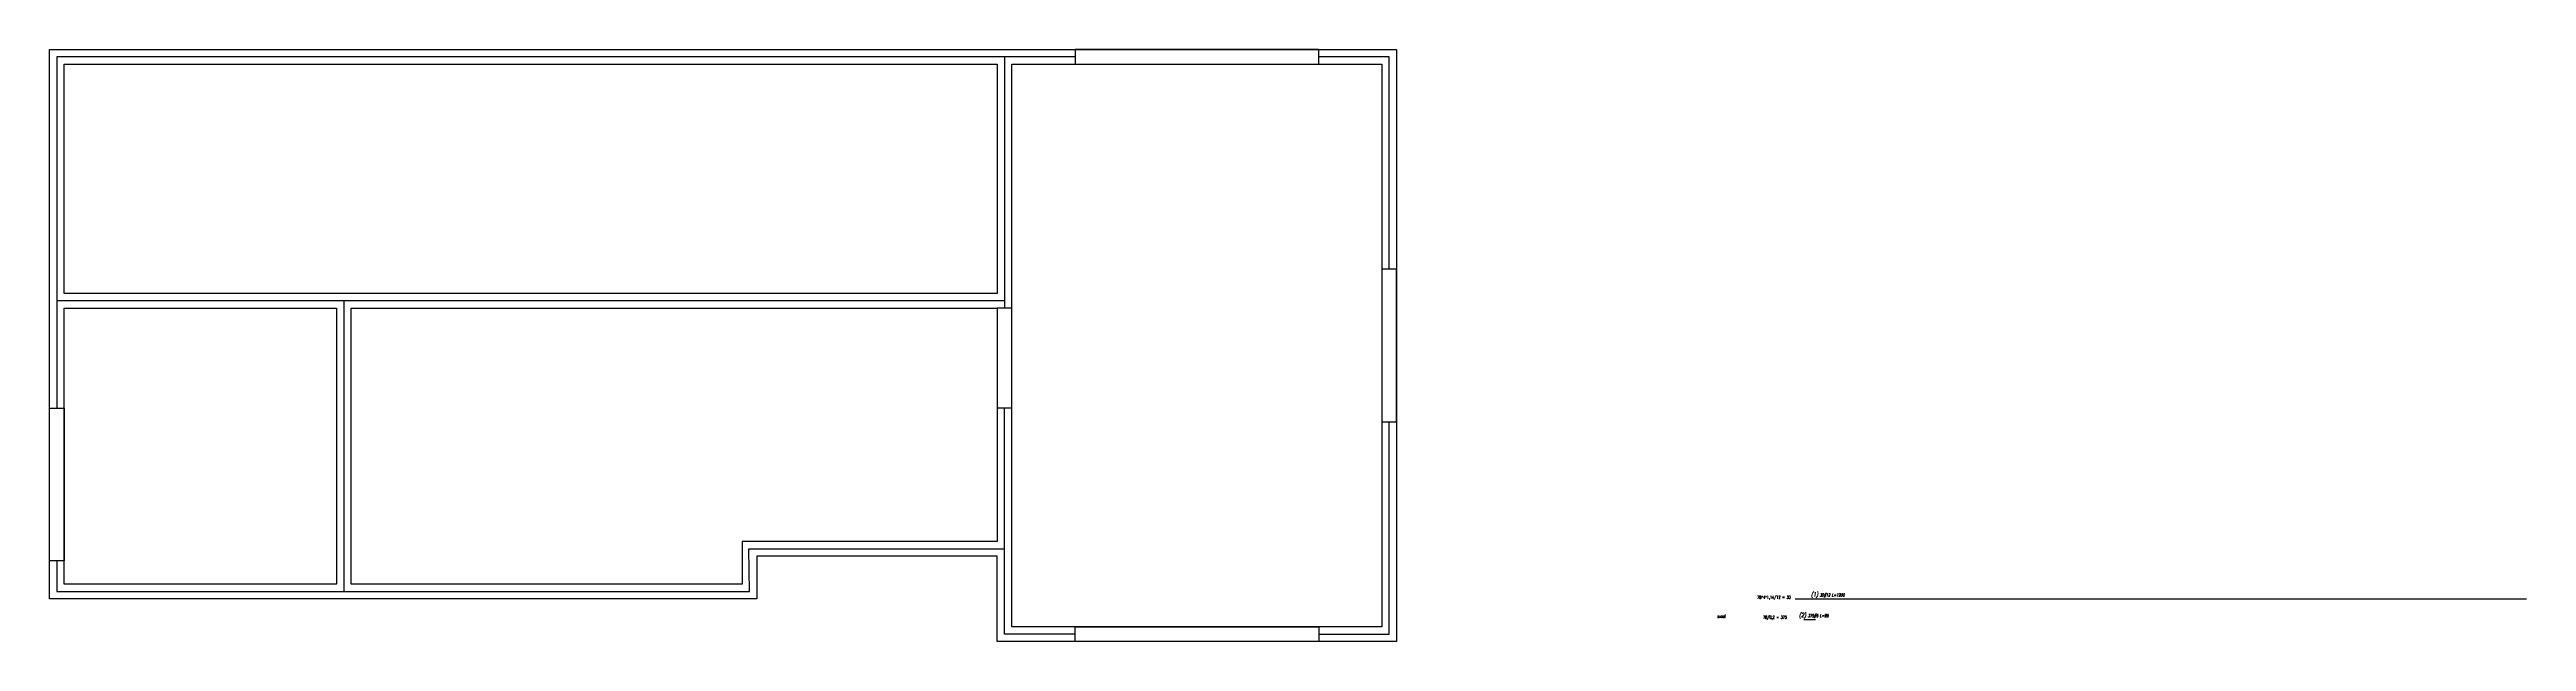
# Model space of a CAD drawing. Header units: millimetres. Extents: x 30785 to 34848, y -62294 to -60591.
# Drawn here: x 30785 to 34848, y -61561 to -60591 of the extents above; entities that cross this region are included whole.
import ezdxf

# ---------------------------------------------------------------- set-up
doc = ezdxf.new("R2010")
doc.units = ezdxf.units.MM
doc.header["$LTSCALE"] = 50
for name, color, linetype in [('3', 3, 'Continuous'), ('K-NADPROŻA', 61, 'Continuous'), ('K-TEXT 2mm', 254, 'Continuous'), ('K-UWAGI', 1, 'Continuous'), ('ZBROJA_PRET', 161, 'Continuous'), ('ZBROJA_ZLICZAC', 125, 'Continuous')]:
    doc.layers.add(name, color=color, linetype=linetype)
doc.styles.add('STYL_ZBROJA', font='romanszb.shx', dxfattribs={"width": 0.65, "oblique": 12})
doc.styles.add('text 2mm', font='romans.shx', dxfattribs={"width": 0.65})

msp = doc.modelspace()

# ---------------------------------------------------------------- linework, layer by layer
at = {"layer": '3'}
for points in [[(32467.1, -60603.5), (30796.6, -60603.5), (30796.6, -61179.3)], [(32351.6, -60603.5), (32351.6, -61015.5)], [(32982.6, -60951.5), (32982.6, -60603.5), (32867.1, -60603.5)], [(32351.6, -61003.5), (30796.6, -61003.5)], [(31267.6, -61003.5), (31267.6, -61479.5)], [(32467.1, -61549.5), (32351.6, -61549.5), (32351.6, -61178.5)], [(32867.1, -61549.5), (32982.6, -61549.5), (32982.6, -61201.5)], [(30796.6, -61429.3), (30796.6, -61479.5), (31933.1, -61479.5), (31931.7, -61409.5), (32351.6, -61409.5)]]:
    msp.add_lwpolyline(points, dxfattribs=at)
at = {"layer": 'K-NADPROŻA'}
for points in [[(32467.1, -60615.5), (32867.1, -60615.5), (32867.1, -60591.5), (32467.1, -60591.5)], [(32994.6, -60951.5), (32970.6, -60951.5), (32970.6, -61201.5), (32994.6, -61201.5)], [(32339.6, -61178.5), (32363.6, -61178.5), (32363.6, -61015.5), (32339.6, -61015.5)], [(30784.6, -61179.3), (30808.6, -61179.3), (30808.6, -61429.3), (30784.6, -61429.3)], [(32867.1, -61561.5), (32467.1, -61561.5), (32467.1, -61537.5), (32867.1, -61537.5)]]:
    msp.add_lwpolyline(points, close=True, dxfattribs=at)
at = {"layer": 'K-UWAGI'}
for points in [[(30784.6, -61491.5), (30784.6, -60591.5), (32994.6, -60591.5), (32994.6, -61561.5), (32339.6, -61561.5), (32339.6, -61421.5), (31945.1, -61421.5), (31945.1, -61491.5)], [(30808.6, -60615.5), (32339.6, -60615.5), (32339.6, -60991.5), (30808.6, -60991.5)], [(32363.6, -60615.5), (32970.6, -60615.5), (32970.6, -61537.5), (32363.6, -61537.5)], [(30808.6, -61015.5), (31255.6, -61015.5), (31255.6, -61467.5), (30808.6, -61467.5)], [(31279.6, -61015.5), (32339.6, -61015.5), (32339.6, -61397.5), (31921.1, -61397.5), (31921.1, -61467.5), (31279.6, -61467.5)]]:
    msp.add_lwpolyline(points, close=True, dxfattribs=at)
at = {"layer": 'ZBROJA_PRET'}
for p, q in [((33648.4, -61491.8), (34848.4, -61491.8)), ((33663, -61525.6), (33682, -61525.6))]:
    msp.add_line(p, q, dxfattribs=at)

# ---------------------------------------------------------------- texts
at = {"layer": 'K-TEXT 2mm', "style": 'text 2mm', "width": 0.65}
for s, p in [('sxazf', (33521, -61522.7)), ('78*4*1,14/12 = 30', (33586.4, -61491.5)), ('78/0,2 = 375', (33595.9, -61524.4))]:
    msp.add_text(s, height=5, dxfattribs=at).set_placement(p)
at = {"layer": 'ZBROJA_ZLICZAC', "char_height": 10, "attachment_point": 7, "style": 'STYL_ZBROJA'}
for s, insert in [('\\H7;\\C71;\\H5;\\C256;\\H7;\\C71;(1)\\H5;\\C256; 30#12 L=1200', (33674.7, -61490.3)), ('\\H7;\\C71;\\H5;\\C256;\\H7;\\C71;(2)\\H5;\\C256; 375#6 L=96', (33655, -61524.1))]:
    msp.add_mtext(s, dxfattribs=dict(at, insert=insert))

doc.saveas('drawing.dxf')
